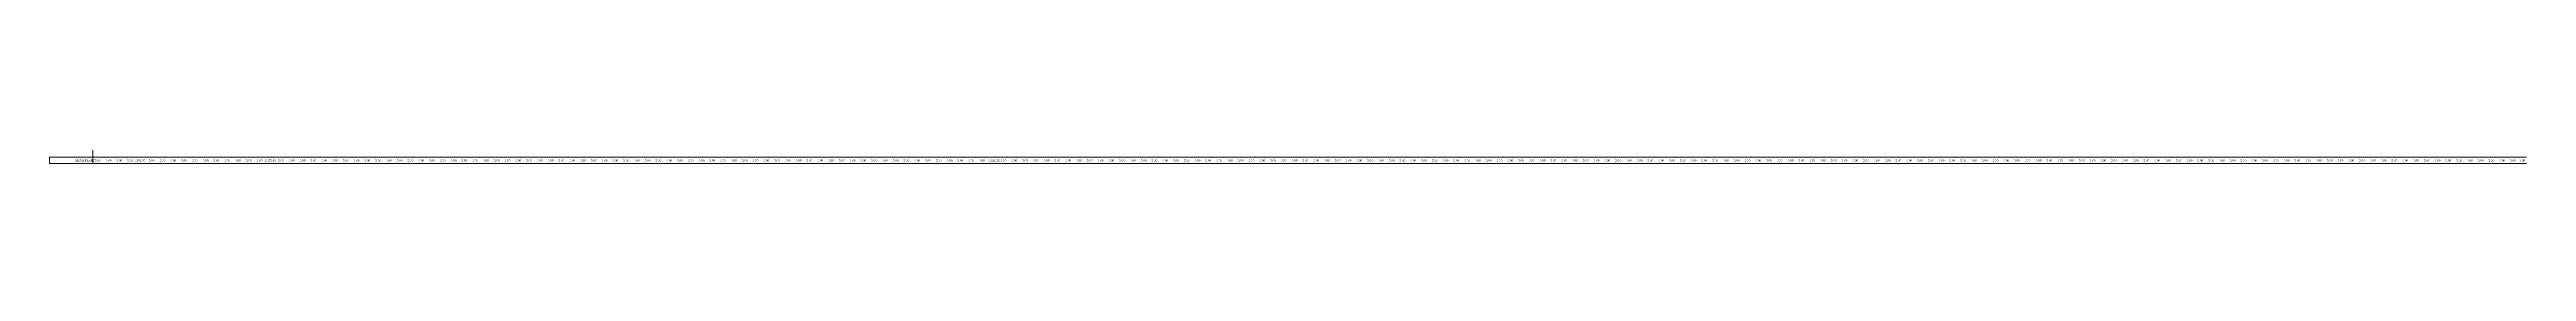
# Model space of a CAD drawing. Header units: metres. Extents: x 478603 to 489313, y 4282657 to 4289463.
# Drawn here: x 483693 to 484841, y 4285187 to 4285190 of the extents above; entities that cross this region are included whole.
import ezdxf

# ---------------------------------------------------------------- set-up
doc = ezdxf.new("R2010")
doc.units = ezdxf.units.M
doc.layers.add('PR_ENK_ARAMESAFE', color=5, linetype='Continuous', lineweight=0)
doc.layers.add('PR_PROFIL', color=153, linetype='Continuous', lineweight=0)
doc.styles.get("Standard").update_dxf_attribs({"font": 'times.ttf'})

msp = doc.modelspace()

# ---------------------------------------------------------------- linework, layer by layer
at = {"layer": 'PR_PROFIL'}
for p, q in [((483712.7, 4285189.8), (483712.7, 4285199.6)), ((483692.7, 4285189.8), (484841.3, 4285189.8)), ((483692.7, 4285186.8), (483692.7, 4285189.8)), ((483692.7, 4285186.8), (484841.3, 4285186.8)), ((483712.7, 4285186.8), (483712.7, 4285189.8))]:
    msp.add_line(p, q, dxfattribs=at)

# ---------------------------------------------------------------- texts
at = {"layer": 'PR_ENK_ARAMESAFE'}
for s, p in [('ARAMESAFE', (483704.3, 4285187.8)), ('5.00', (483713.7, 4285187.8)), ('5.00', (483718.7, 4285187.8)), ('5.00', (483723.7, 4285187.8)), ('5.00', (483728.7, 4285187.8)), ('1.30', (483731.9, 4285187.8)), ('3.70', (483734.4, 4285187.8)), ('5.00', (483738.7, 4285187.8)), ('5.00', (483743.7, 4285187.8)), ('5.00', (483748.7, 4285187.8)), ('5.00', (483753.7, 4285187.8)), ('5.00', (483758.7, 4285187.8)), ('5.00', (483763.7, 4285187.8)), ('5.00', (483768.7, 4285187.8)), ('5.00', (483773.7, 4285187.8)), ('5.00', (483778.7, 4285187.8)), ('5.00', (483783.7, 4285187.8)), ('5.00', (483788.7, 4285187.8)), ('2.57', (483792.5, 4285187.8)), ('2.43', (483795, 4285187.8)), ('5.00', (483798.7, 4285187.8)), ('5.00', (483803.7, 4285187.8)), ('5.00', (483808.7, 4285187.8)), ('5.00', (483813.7, 4285187.8)), ('5.00', (483818.7, 4285187.8)), ('5.00', (483823.7, 4285187.8)), ('5.00', (483828.7, 4285187.8)), ('5.00', (483833.7, 4285187.8)), ('5.00', (483838.7, 4285187.8)), ('5.00', (483843.7, 4285187.8)), ('5.00', (483848.7, 4285187.8)), ('5.00', (483853.7, 4285187.8)), ('5.00', (483858.7, 4285187.8)), ('5.00', (483863.7, 4285187.8)), ('5.00', (483868.7, 4285187.8)), ('5.00', (483873.7, 4285187.8)), ('5.00', (483878.7, 4285187.8)), ('5.00', (483883.7, 4285187.8)), ('5.00', (483888.7, 4285187.8)), ('5.00', (483893.7, 4285187.8)), ('5.00', (483898.7, 4285187.8)), ('5.00', (483903.7, 4285187.8)), ('5.00', (483908.7, 4285187.8)), ('5.00', (483913.7, 4285187.8)), ('5.00', (483918.7, 4285187.8)), ('5.00', (483923.7, 4285187.8)), ('5.00', (483928.7, 4285187.8)), ('5.00', (483933.7, 4285187.8)), ('5.00', (483938.7, 4285187.8)), ('5.00', (483943.7, 4285187.8)), ('5.00', (483948.7, 4285187.8)), ('5.00', (483953.7, 4285187.8)), ('5.00', (483958.7, 4285187.8)), ('5.00', (483963.7, 4285187.8)), ('5.00', (483968.7, 4285187.8)), ('5.00', (483973.7, 4285187.8)), ('5.00', (483978.7, 4285187.8)), ('5.00', (483983.7, 4285187.8)), ('5.00', (483988.7, 4285187.8)), ('5.00', (483993.7, 4285187.8)), ('5.00', (483998.7, 4285187.8)), ('5.00', (484003.7, 4285187.8)), ('5.00', (484008.7, 4285187.8)), ('5.00', (484013.7, 4285187.8)), ('5.00', (484018.7, 4285187.8)), ('5.00', (484023.7, 4285187.8)), ('5.00', (484028.7, 4285187.8)), ('5.00', (484033.7, 4285187.8)), ('5.00', (484038.7, 4285187.8)), ('5.00', (484043.7, 4285187.8)), ('5.00', (484048.7, 4285187.8)), ('5.00', (484053.7, 4285187.8)), ('5.00', (484058.7, 4285187.8)), ('5.00', (484063.7, 4285187.8)), ('5.00', (484068.7, 4285187.8)), ('5.00', (484073.7, 4285187.8)), ('5.00', (484078.7, 4285187.8)), ('5.00', (484083.7, 4285187.8)), ('5.00', (484088.7, 4285187.8)), ('5.00', (484093.7, 4285187.8)), ('5.00', (484098.7, 4285187.8)), ('5.00', (484103.7, 4285187.8)), ('5.00', (484108.7, 4285187.8)), ('5.00', (484113.7, 4285187.8)), ('5.00', (484118.7, 4285187.8)), ('5.00', (484123.7, 4285187.8)), ('3.62', (484128, 4285187.8)), ('1.38', (484130.5, 4285187.8)), ('5.00', (484133.7, 4285187.8)), ('5.00', (484138.7, 4285187.8)), ('5.00', (484143.7, 4285187.8)), ('5.00', (484148.7, 4285187.8)), ('5.00', (484153.7, 4285187.8)), ('5.00', (484158.7, 4285187.8)), ('5.00', (484163.7, 4285187.8)), ('5.00', (484168.7, 4285187.8)), ('5.00', (484173.7, 4285187.8)), ('5.00', (484178.7, 4285187.8)), ('5.00', (484183.7, 4285187.8)), ('5.00', (484188.7, 4285187.8)), ('5.00', (484193.7, 4285187.8)), ('5.00', (484198.7, 4285187.8)), ('5.00', (484203.7, 4285187.8)), ('5.00', (484208.7, 4285187.8)), ('5.00', (484213.7, 4285187.8)), ('5.00', (484218.7, 4285187.8)), ('5.00', (484223.7, 4285187.8)), ('5.00', (484228.7, 4285187.8)), ('5.00', (484233.7, 4285187.8)), ('5.00', (484238.7, 4285187.8)), ('5.00', (484243.7, 4285187.8)), ('5.00', (484248.7, 4285187.8)), ('5.00', (484253.7, 4285187.8)), ('5.00', (484258.7, 4285187.8)), ('5.00', (484263.7, 4285187.8)), ('5.00', (484268.7, 4285187.8)), ('5.00', (484273.7, 4285187.8)), ('5.00', (484278.7, 4285187.8)), ('5.00', (484283.7, 4285187.8)), ('5.00', (484288.7, 4285187.8)), ('5.00', (484293.7, 4285187.8)), ('5.00', (484298.7, 4285187.8)), ('5.00', (484303.7, 4285187.8)), ('5.00', (484308.7, 4285187.8)), ('5.00', (484313.7, 4285187.8)), ('5.00', (484318.7, 4285187.8)), ('5.00', (484323.7, 4285187.8)), ('5.00', (484328.7, 4285187.8)), ('5.00', (484333.7, 4285187.8)), ('5.00', (484338.7, 4285187.8)), ('5.00', (484343.7, 4285187.8)), ('5.00', (484348.7, 4285187.8)), ('5.00', (484353.7, 4285187.8)), ('5.00', (484358.7, 4285187.8)), ('5.00', (484363.7, 4285187.8)), ('5.00', (484368.7, 4285187.8)), ('5.00', (484373.7, 4285187.8)), ('5.00', (484378.7, 4285187.8)), ('5.00', (484383.7, 4285187.8)), ('5.00', (484388.7, 4285187.8)), ('5.00', (484393.7, 4285187.8)), ('5.00', (484398.7, 4285187.8)), ('5.00', (484403.7, 4285187.8)), ('5.00', (484408.7, 4285187.8)), ('5.00', (484413.7, 4285187.8)), ('5.00', (484418.7, 4285187.8)), ('5.00', (484423.7, 4285187.8)), ('5.00', (484428.7, 4285187.8)), ('5.00', (484433.7, 4285187.8)), ('5.00', (484438.7, 4285187.8)), ('5.00', (484443.7, 4285187.8)), ('5.00', (484448.7, 4285187.8)), ('5.00', (484453.7, 4285187.8)), ('5.00', (484458.7, 4285187.8)), ('5.00', (484463.7, 4285187.8)), ('5.00', (484468.7, 4285187.8)), ('5.00', (484473.7, 4285187.8)), ('5.00', (484478.7, 4285187.8)), ('5.00', (484483.7, 4285187.8)), ('5.00', (484488.7, 4285187.8)), ('5.00', (484493.7, 4285187.8)), ('5.00', (484498.7, 4285187.8)), ('5.00', (484503.7, 4285187.8)), ('5.00', (484508.7, 4285187.8)), ('5.00', (484513.7, 4285187.8)), ('5.00', (484518.7, 4285187.8)), ('5.00', (484523.7, 4285187.8)), ('5.00', (484528.7, 4285187.8)), ('5.00', (484533.7, 4285187.8)), ('5.00', (484538.7, 4285187.8)), ('5.00', (484543.7, 4285187.8)), ('5.00', (484548.7, 4285187.8)), ('5.00', (484553.7, 4285187.8)), ('5.00', (484558.7, 4285187.8)), ('5.00', (484563.7, 4285187.8)), ('5.00', (484568.7, 4285187.8)), ('5.00', (484573.7, 4285187.8)), ('5.00', (484578.7, 4285187.8)), ('5.00', (484583.7, 4285187.8)), ('5.00', (484588.7, 4285187.8)), ('5.00', (484593.7, 4285187.8)), ('5.00', (484598.7, 4285187.8)), ('5.00', (484603.7, 4285187.8)), ('5.00', (484608.7, 4285187.8)), ('5.00', (484613.7, 4285187.8)), ('5.00', (484618.7, 4285187.8)), ('5.00', (484623.7, 4285187.8)), ('5.00', (484628.7, 4285187.8)), ('5.00', (484633.7, 4285187.8)), ('5.00', (484638.7, 4285187.8)), ('5.00', (484643.7, 4285187.8)), ('5.00', (484648.7, 4285187.8)), ('5.00', (484653.7, 4285187.8)), ('5.00', (484658.7, 4285187.8)), ('5.00', (484663.7, 4285187.8)), ('5.00', (484668.7, 4285187.8)), ('5.00', (484673.7, 4285187.8)), ('5.00', (484678.7, 4285187.8)), ('5.00', (484683.7, 4285187.8)), ('5.00', (484688.7, 4285187.8)), ('5.00', (484693.7, 4285187.8)), ('5.00', (484698.7, 4285187.8)), ('5.00', (484703.7, 4285187.8)), ('5.00', (484708.7, 4285187.8)), ('5.00', (484713.7, 4285187.8)), ('5.00', (484718.7, 4285187.8)), ('5.00', (484723.7, 4285187.8)), ('5.00', (484728.7, 4285187.8)), ('5.00', (484733.7, 4285187.8)), ('5.00', (484738.7, 4285187.8)), ('5.00', (484743.7, 4285187.8)), ('5.00', (484748.7, 4285187.8)), ('5.00', (484753.7, 4285187.8)), ('5.00', (484758.7, 4285187.8)), ('5.00', (484763.7, 4285187.8)), ('5.00', (484768.7, 4285187.8)), ('5.00', (484773.7, 4285187.8)), ('5.00', (484778.7, 4285187.8)), ('5.00', (484783.7, 4285187.8)), ('5.00', (484788.7, 4285187.8)), ('5.00', (484793.7, 4285187.8)), ('5.00', (484798.7, 4285187.8)), ('5.00', (484803.7, 4285187.8)), ('5.00', (484808.7, 4285187.8)), ('5.00', (484813.7, 4285187.8)), ('5.00', (484818.7, 4285187.8)), ('5.00', (484823.7, 4285187.8)), ('5.00', (484828.7, 4285187.8)), ('5.00', (484833.7, 4285187.8)), ('3.60', (484838, 4285187.8))]:
    msp.add_text(s, height=1, dxfattribs=at).set_placement(p)

doc.saveas('drawing.dxf')
